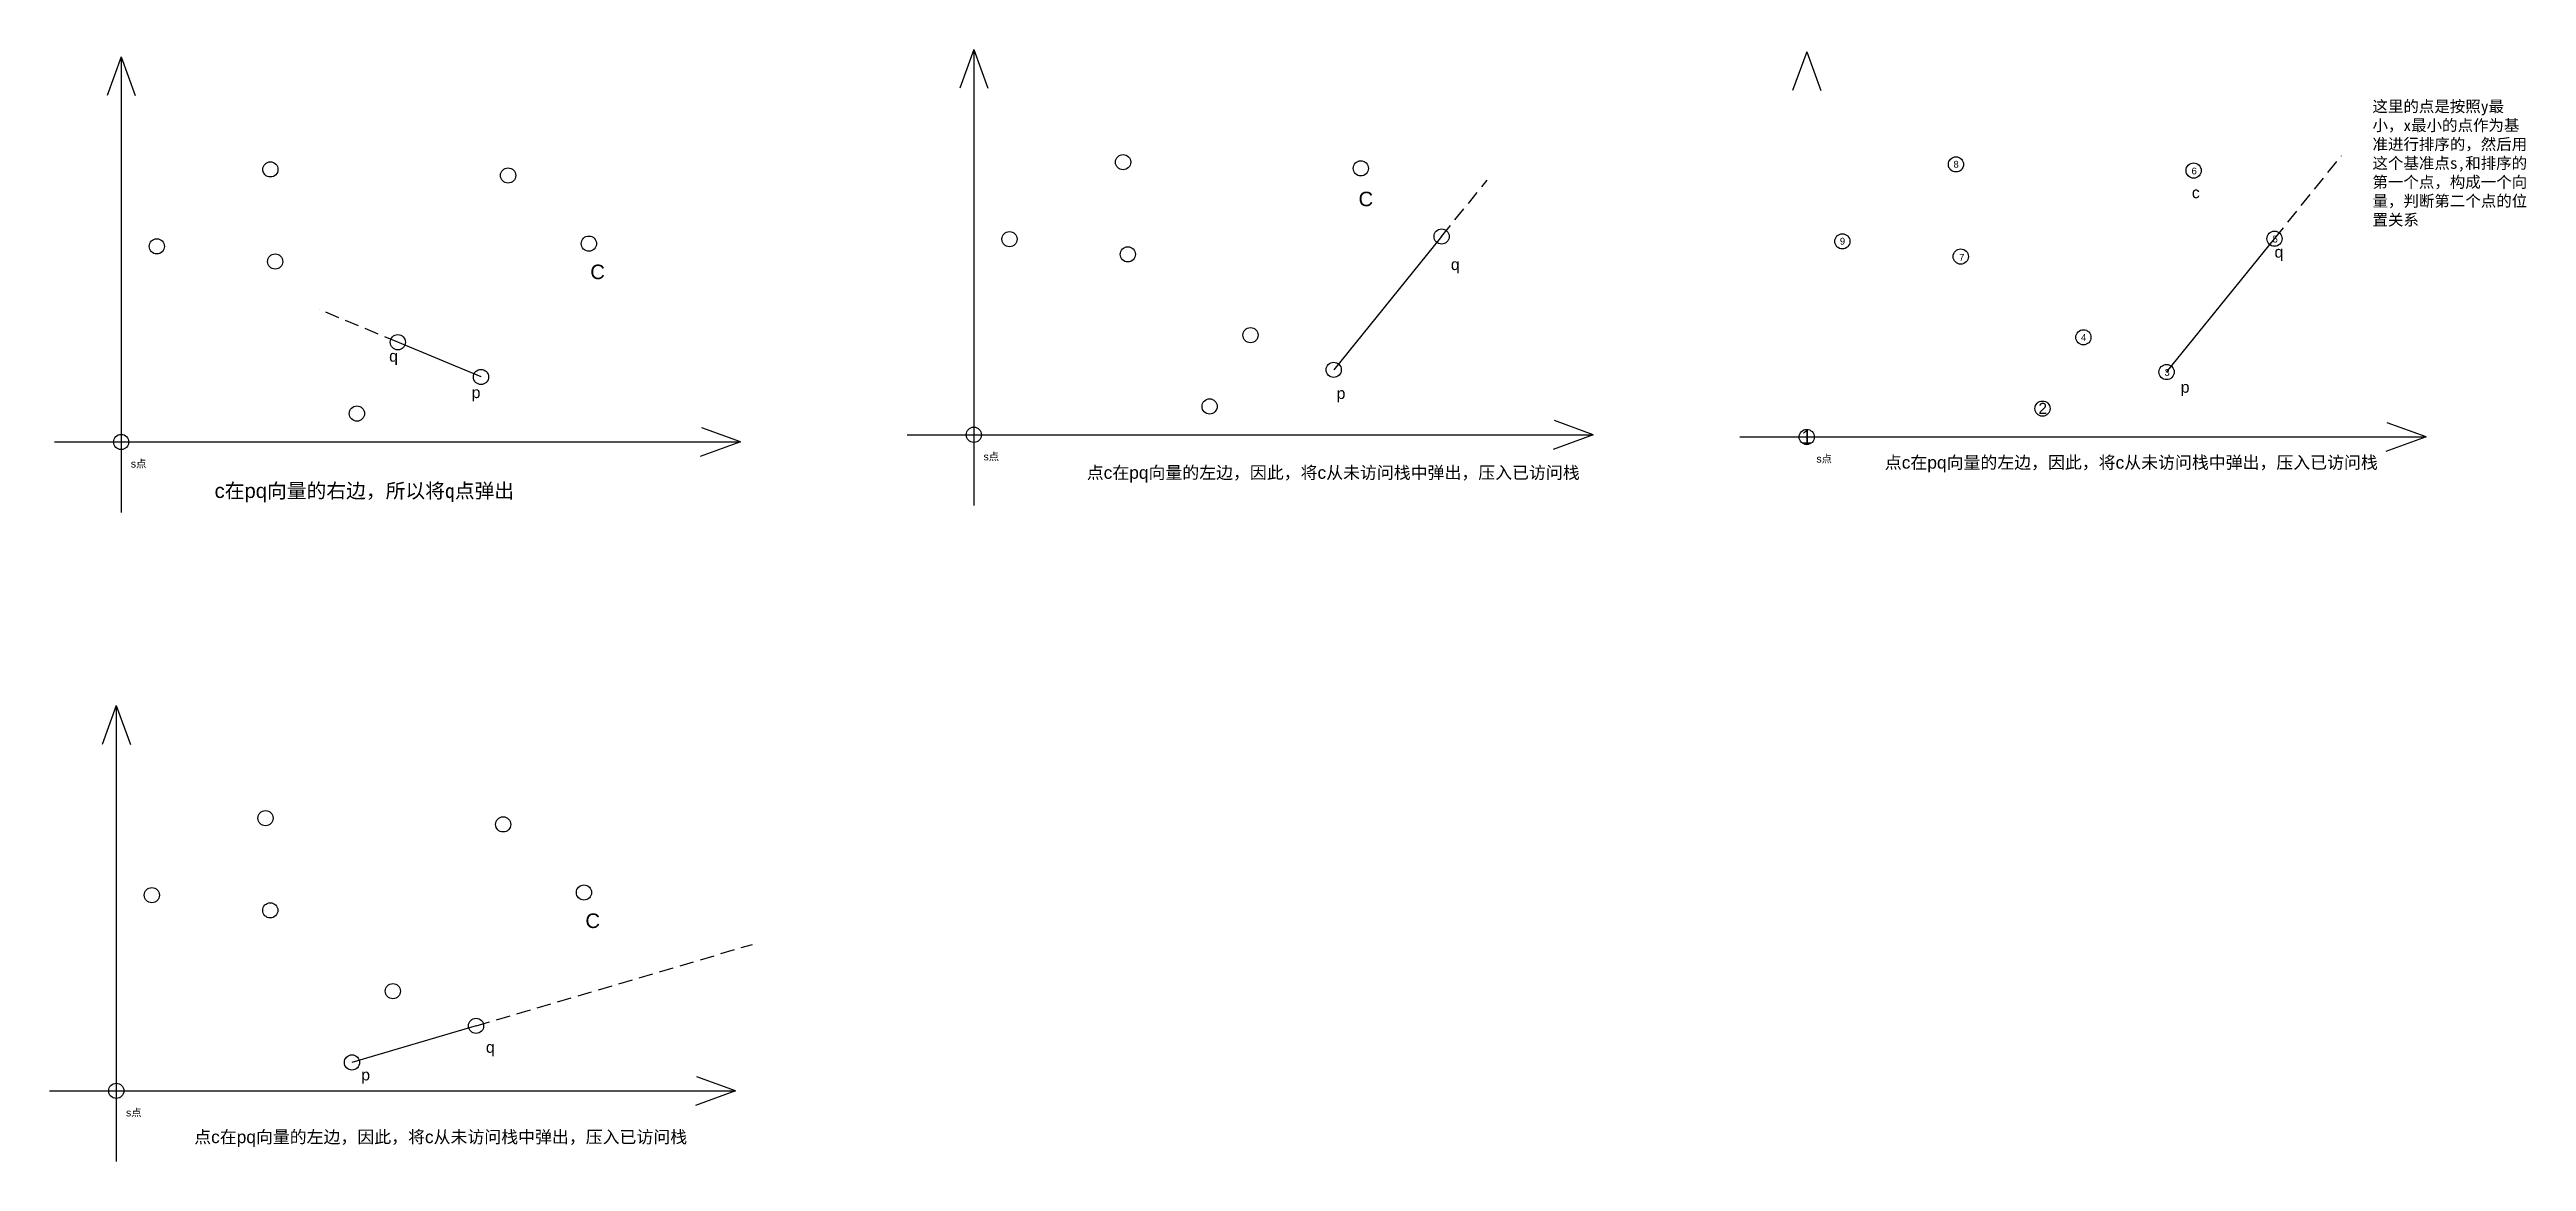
# Model space of a CAD drawing. Header units: inches. Extents: x -1.2 to 79, y -12.8 to 6.8.
# Drawn here: x 35.34 to 79.02, y -12.79 to 6.81 of the extents above; entities that cross this region are included whole.
import ezdxf

# ---------------------------------------------------------------- set-up
doc = ezdxf.new("R2010")
doc.units = ezdxf.units.IN
doc.header["$MEASUREMENT"] = 0
doc.linetypes.add('DASHED2', pattern=[0.375, 0.25, -0.125])
doc.styles.get("Standard").update_dxf_attribs({"font": 'arial.ttf'})

msp = doc.modelspace()

# ---------------------------------------------------------------- texts
at = {"linetype": 'DASHED2'}
for s, height, p in [('C', 0.256, (58.423, 4.051)), ('C', 0.256, (44.875, 2.766)), ('2', 0.194, (70.414, 0.391)), ('1', 0.24, (66.235, -0.136)), ('点c在pq向量的左边，因此，将c从未访问栈中弹出，压入已访问栈', 0.21852, (67.705, -0.575)), ('点c在pq向量的左边，因此，将c从未访问栈中弹出，压入已访问栈', 0.21852, (53.631, -0.754)), ('C', 0.256, (44.789, -8.674)), ('点c在pq向量的左边，因此，将c从未访问栈中弹出，压入已访问栈', 0.21852, (37.891, -12.467))]:
    msp.add_text(s, height=height, dxfattribs=at).set_placement(p)
at = {"attachment_point": 1}
for s, width, insert, char_height in [('{\\fSimSun|b0|i0|c134|p2;这里的点是按照y最小，x最小的点作为基准进行排序的，然后用这个基准点s,和排序的第一个点，构成一个向量，判断第二个点的位置关系}', 2.82253, (76.304, 5.912), 0.2), ('c', 0.21852, (73.118, 4.392), 0.2), ('q', 0.16796, (60.051, 3.126), 0.2), ('q', 0.10926, (74.576, 3.345), 0.2), ('q', 0.16796, (41.328, 1.511), 0.2), ('p', 0.24832, (72.922, 0.963), 0.2), ('s{\\fSimSun|b0|i0|c134|p2;点}', 1.2314, (36.773, -0.423), 0.13271), ('s{\\fSimSun|b0|i0|c134|p2;点}', 1.2314, (51.81, -0.297), 0.13271), ('s{\\fSimSun|b0|i0|c134|p2;点}', 1.2314, (66.498, -0.336), 0.13271), ('q', 0.16796, (43.035, -10.675), 0.2), ('s{\\fSimSun|b0|i0|c134|p2;点}', 1.2314, (36.687, -11.863), 0.13271)]:
    msp.add_mtext_dynamic_manual_height_columns(s, width=width, gutter_width=1, heights=[0], dxfattribs=dict(at, insert=insert, char_height=char_height))
at = {"linetype": 'DASHED2', "attachment_point": 1}
for s, width, gutter_width, insert, char_height in [('8', 0.039, 0.6, (68.915, 4.851), 0.12), ('6', 0.04691, 0.6, (73.113, 4.732), 0.12), ('9', 0.13402, 0.6, (66.911, 3.495), 0.12), ('5', 0.04321, 0.6, (74.542, 3.532), 0.12), ('7', 0.0219, 0.6, (69.013, 3.209), 0.12), ('4', 0.06493, 0.6, (71.163, 1.798), 0.12), ('3', 0.04972, 0.6, (72.636, 1.182), 0.12), ('c{\\fSimSun|b0|i0|c134|p2;在}pq{\\fSimSun|b0|i0|c134|p2;向量的右边，所以将q点弹出}', 9.89968, 1.278, (38.25, -0.837), 0.25559)]:
    msp.add_mtext_dynamic_manual_height_columns(s, width=width, gutter_width=gutter_width, heights=[0], dxfattribs=dict(at, insert=insert, char_height=char_height))
at = {"char_height": 0.2, "attachment_point": 1}
for insert in [(42.783, 0.869), (58.036, 0.854), (40.836, -11.161)]:
    msp.add_mtext('p', dxfattribs=dict(at, insert=insert))

# ---------------------------------------------------------------- linework, layer by layer
for p, q in [((36.602, 6.687), (36.354, 6.004)), ((36.602, 6.687), (36.602, -1.35)), ((36.602, 6.687), (36.851, 6.004)), ((51.639, 6.814), (51.391, 6.13)), ((51.639, 6.814), (51.639, -1.224)), ((51.639, 6.814), (51.888, 6.13)), ((66.327, 6.774), (66.078, 6.091)), ((66.327, 6.774), (66.576, 6.091)), ((59.888, 3.518), (57.985, 1.167)), ((72.673, 1.128), (74.576, 3.479)), ((42.948, 1.041), (41.481, 1.653)), ((47.523, -0.105), (46.84, 0.144)), ((50.463, 0.022), (62.56, 0.022)), ((62.56, 0.022), (61.853, -0.236)), ((62.56, 0.022), (61.877, 0.271)), ((77.248, -0.017), (76.565, 0.231)), ((35.426, -0.105), (47.523, -0.105)), ((47.523, -0.105), (46.815, -0.362)), ((65.15, -0.017), (77.248, -0.017)), ((77.248, -0.017), (76.54, -0.275)), ((36.516, -4.753), (36.267, -5.436)), ((36.516, -4.753), (36.516, -12.79)), ((36.516, -4.753), (36.765, -5.436)), ((42.861, -10.399), (40.673, -11.044)), ((47.437, -11.544), (46.753, -11.296)), ((35.339, -11.544), (47.437, -11.544)), ((47.437, -11.544), (46.729, -11.802))]:
    msp.add_line(p, q)
at = {"linetype": 'DASHED2'}
for p, q in [((74.576, 3.479), (75.758, 4.94)), ((59.888, 3.518), (60.693, 4.512)), ((41.481, 1.653), (40.095, 2.231)), ((42.948, 1.041), (42.948, 1.041)), ((57.985, 1.167), (57.985, 1.167)), ((42.861, -10.399), (47.735, -8.962)), ((42.861, -10.399), (42.861, -10.399))]:
    msp.add_line(p, q, dxfattribs=at)
for centre in [(39.234, 4.701), (54.271, 4.828), (58.463, 4.719), (68.959, 4.789), (73.15, 4.68), (43.426, 4.593), (44.851, 3.392), (52.268, 3.471), (59.888, 3.518), (66.955, 3.432), (74.576, 3.479), (37.231, 3.344), (39.318, 3.076), (54.355, 3.203), (69.043, 3.164), (41.481, 1.653), (56.518, 1.779), (71.206, 1.74), (42.948, 1.041), (57.985, 1.167), (72.673, 1.128), (40.76, 0.396), (55.797, 0.522), (70.485, 0.483), (36.602, -0.105), (51.639, 0.022), (66.327, -0.017), (39.148, -6.738), (43.339, -6.847), (37.144, -8.095), (39.232, -8.363), (44.764, -8.048), (41.394, -9.787), (42.861, -10.399), (40.673, -11.044), (36.516, -11.544)]:
    msp.add_circle(centre, 0.134)

msp.set_redraw_order([(e.dxf.handle, doc.entitydb.next_handle()) for e in msp.query("TEXT MTEXT ATTDEF DIMENSION ARC_DIMENSION")])  # texts and dimensions are drawn at this point

doc.saveas('drawing.dxf')
